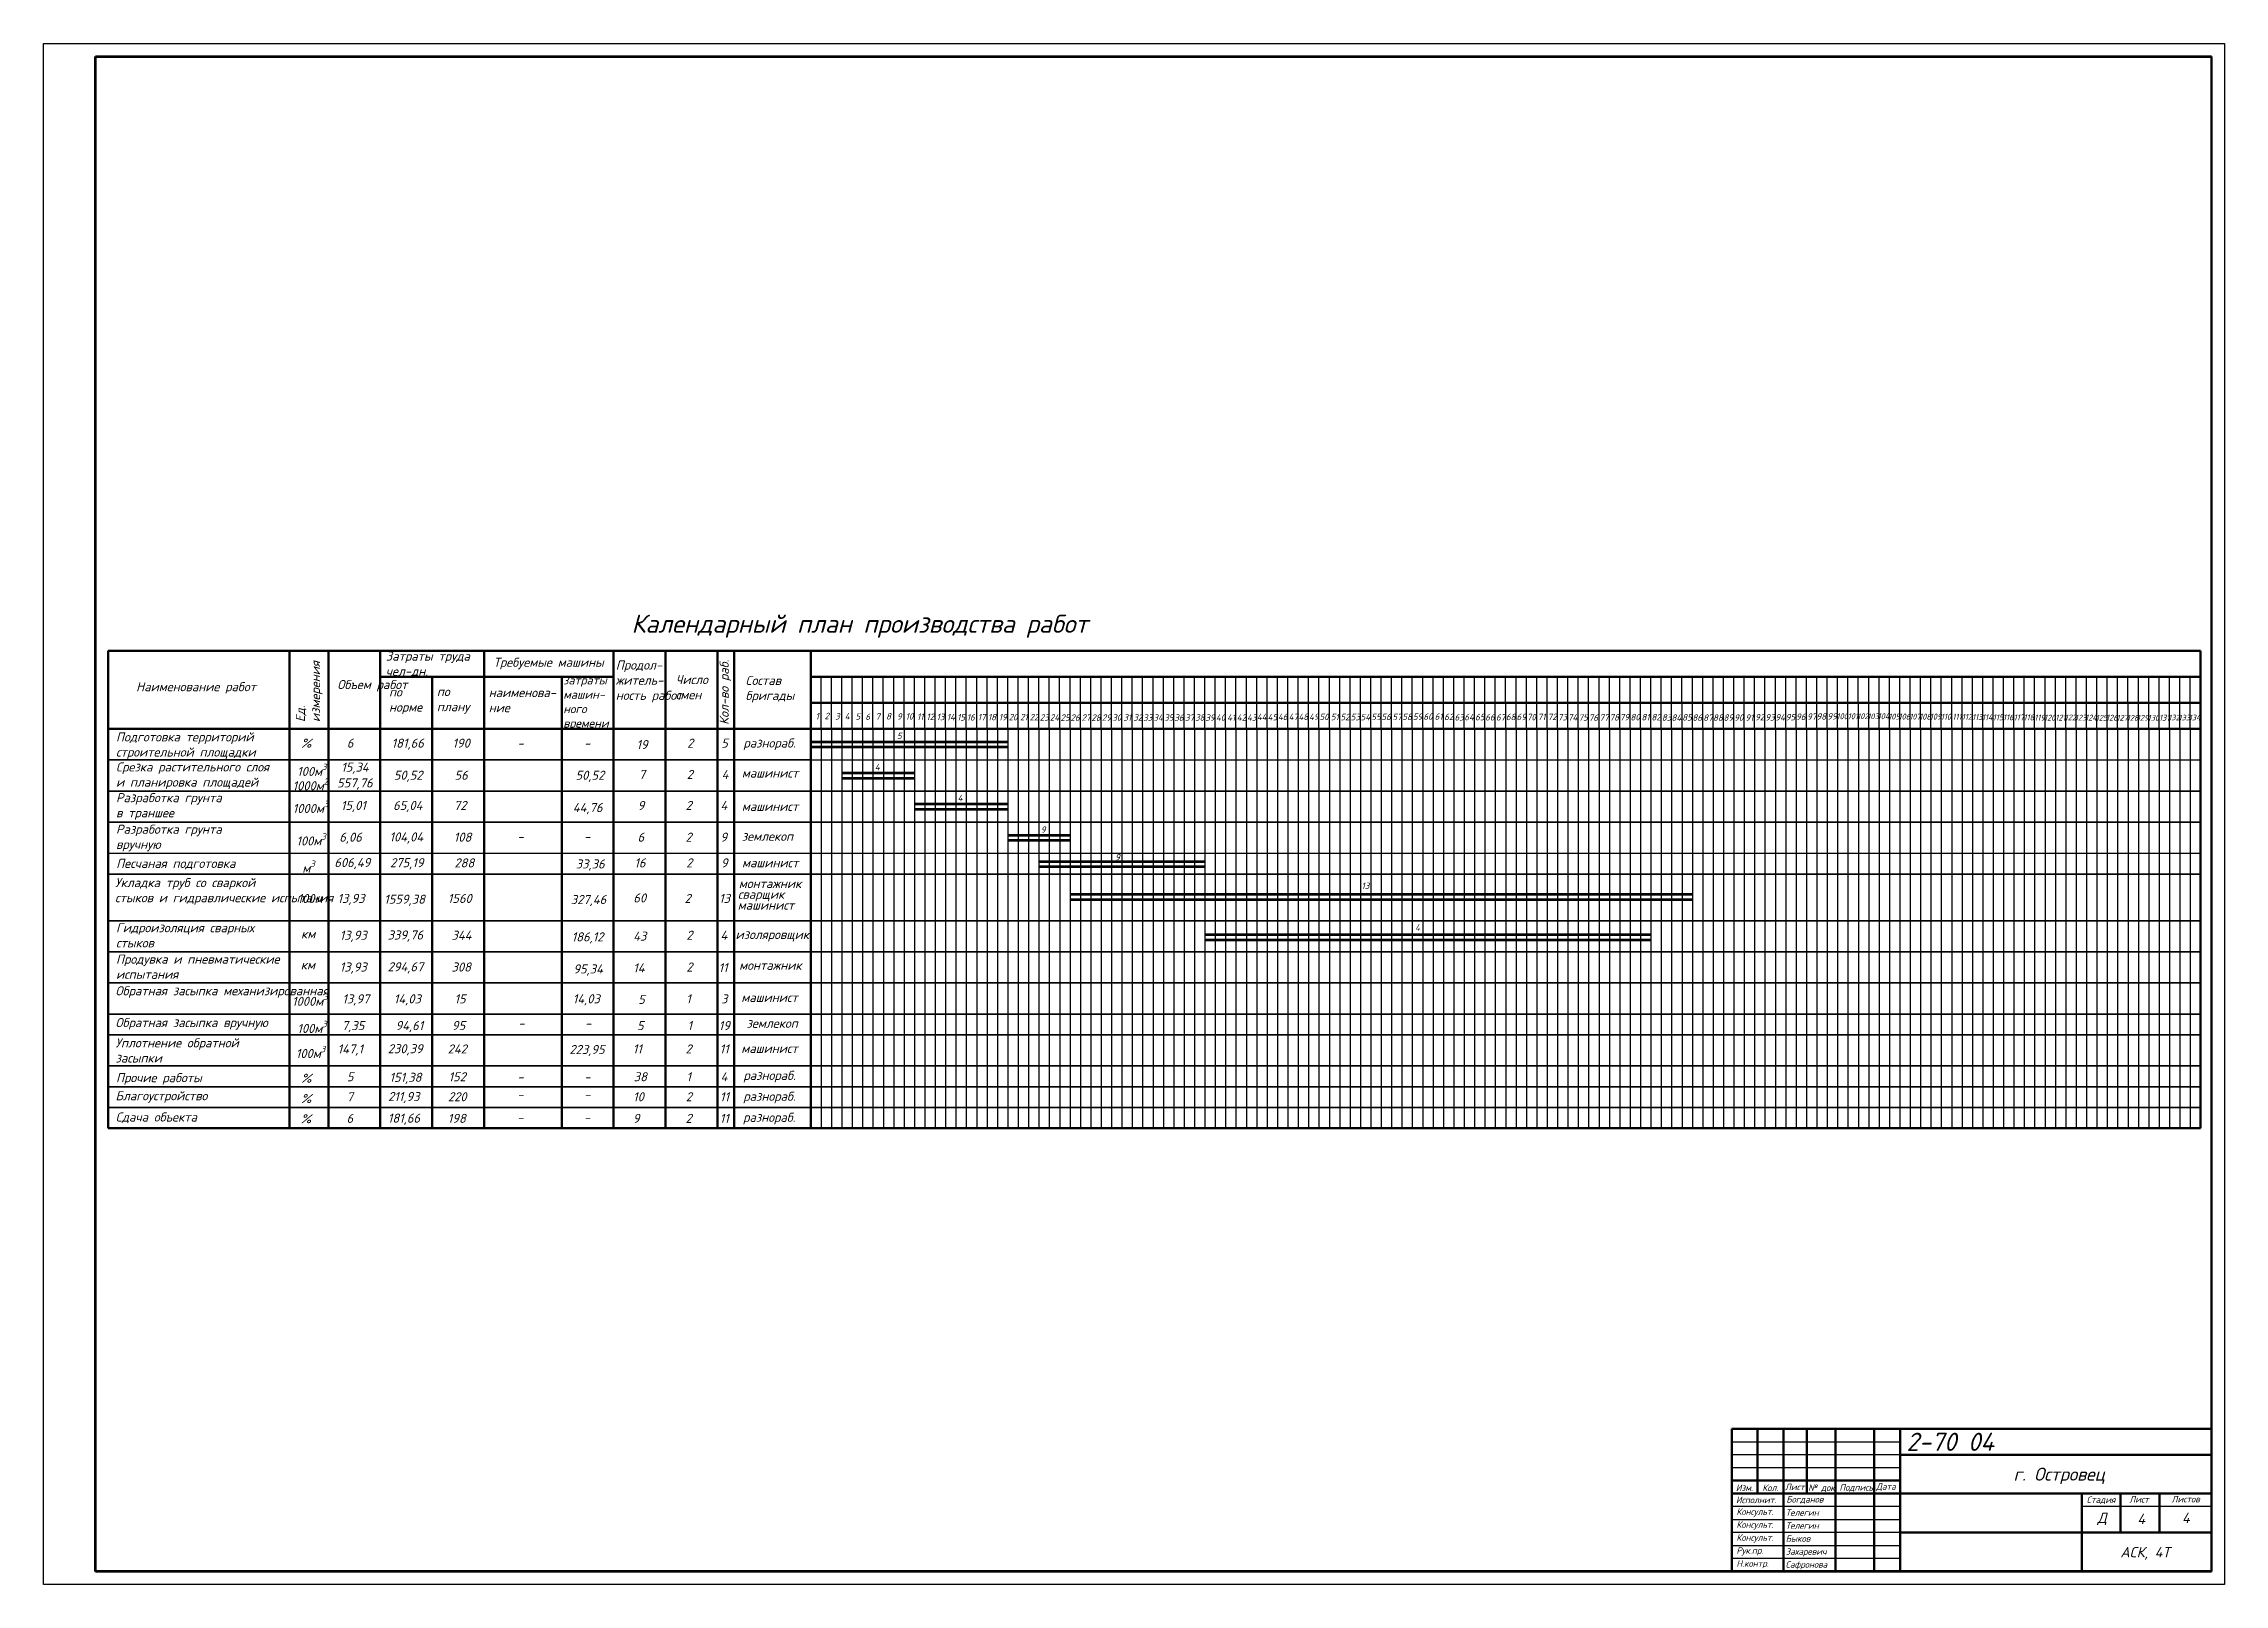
# Model space of a CAD drawing. Header units: millimetres. Extents: x -710977 to 10671, y -929782 to 89628.
# Drawn here: x 847 to 1688, y 5478 to 6072 of the extents above; entities that cross this region are included whole.
import ezdxf

# ---------------------------------------------------------------- set-up
doc = ezdxf.new("R2010")
doc.units = ezdxf.units.MM
doc.header["$LTSCALE"] = 0.4
for name, color, linetype in [('А1', 7, 'Continuous'), ('кварталыИнфо', 7, 'Continuous'), ('оси', 255, 'Continuous')]:
    doc.layers.add(name, color=color, linetype=linetype)
doc.layers.add('ГАЗОПРОВОД', color=50, linetype='Continuous', lineweight=70)
doc.layers.add('основной', color=7, linetype='Continuous', lineweight=60)
doc.styles.add('is', font='isocpeui.ttf', dxfattribs={"height": 3.5})
doc.styles.add('iso', font='isocpeui.ttf', dxfattribs={"height": 3.5})
doc.styles.add('MtXpl_ISOCPEUR', font='isocpeui.ttf', dxfattribs={"height": 2.5})
doc.styles.add('Курсив', font='isocpeui.ttf')
doc.styles.add('размерный', font='isocpeui.ttf')
doc.styles.add('текстовый', font='isocpeui.ttf', dxfattribs={"height": 5})

msp = doc.modelspace()

# ---------------------------------------------------------------- texts
at = {"lineweight": 35, "style": 'MtXpl_ISOCPEUR'}
for s, p in [('%%%', (945.928, 5801.057)), ('6', (963.477, 5801.057)), ('181,66', (980.743, 5801.057)), ('190', (1004.205, 5801.057)), ('19', (1075.163, 5800.491)), ('2', (1094.703, 5801.057)), ('5', (1107.863, 5801.057)), ('15,34', (961.306, 5791.805)), ('-', (1029.252, 5801.057)), ('-', (1055.012, 5801.057)), ('557,76', (959.693, 5785.722)), ('50,52', (981.59, 5788.698)), ('56', (1005.026, 5788.698)), ('50,52', (1051.674, 5788.689)), ('7', (1076.076, 5789)), ('2', (1094.565, 5789)), ('4', (1108.005, 5789)), ('15,01', (961.177, 5777.043)), ('65,04', (981.32, 5777.043)), ('72', (1004.756, 5777.043)), ('44,76', (1050.62, 5776.242)), ('9', (1075.637, 5777.043)), ('2', (1094.126, 5777.043)), ('4', (1107.566, 5777.043)), ('6,06', (960.571, 5764.816)), ('104,04', (979.905, 5764.902)), ('108', (1004.713, 5764.816)), ('-', (1029.252, 5765.028)), ('-', (1055.012, 5765.028)), ('6', (1075.595, 5764.816)), ('2', (1094.084, 5764.816)), ('9', (1107.524, 5764.816)), ('606,49', (958.655, 5755.023)), ('275,19', (980.138, 5754.975)), ('288', (1004.946, 5754.889)), ('33,36', (1051.755, 5754.498)), ('16', (1074.359, 5754.889)), ('2', (1094.317, 5754.889)), ('9', (1107.756, 5754.889)), ('13,93', (959.872, 5741.197)), ('1559,38', (977.871, 5740.899)), ('1560', (1002.405, 5741.197)), ('327,46', (1049.831, 5740.771)), ('60', (1073.953, 5741.386)), ('2', (1093.724, 5741.197)), ('13', (1107.032, 5741.197)), ('13,93', (960.723, 5727.009)), ('339,76', (979.196, 5727.094)), ('344', (1003.84, 5727.009)), ('186,12', (1050.177, 5726.373)), ('43', (1073.912, 5726.664)), ('2', (1094.409, 5727.009)), ('4', (1107.574, 5727.009)), ('13,93', (960.722, 5714.755)), ('294,67', (979.195, 5714.841)), ('308', (1003.838, 5714.755)), ('95,34', (1050.813, 5714.009)), ('14', (1073.911, 5714.41)), ('2', (1094.407, 5714.755)), ('11', (1106.812, 5714.499)), ('13,97', (961.734, 5702.474)), ('14,03', (981.609, 5702.474)), ('15', (1004.984, 5702.474)), ('14,03', (1050.611, 5702.487)), ('5', (1075.829, 5702.266)), ('1', (1094.355, 5702.474)), ('3', (1107.794, 5702.474)), ('7,35', (961.547, 5692.178)), ('94,61', (982.253, 5692.178)), ('95', (1003.982, 5692.178)), ('-', (1029.622, 5693.064)), ('-', (1055.381, 5693.064)), ('5', (1075.387, 5692.178)), ('1', (1094.825, 5692.178)), ('19', (1106.88, 5692.163)), ('147,1', (959.914, 5683.163)), ('230,39', (979.249, 5683.248)), ('242', (1002.35, 5683.163)), ('223,95', (1049.316, 5682.952)), ('11', (1073.755, 5683.163)), ('2', (1094.071, 5683.163)), ('11', (1107.25, 5683.163)), ('%%%', (945.932, 5671.871)), ('5', (963.48, 5672.445)), ('151,38', (979.909, 5672.229)), ('152', (1002.708, 5672.445)), ('-', (1029.255, 5672.367)), ('-', (1055.015, 5672.367)), ('38', (1074.113, 5672.445)), ('1', (1094.429, 5672.445)), ('4', (1107.607, 5672.445)), ('%%%', (945.891, 5664.024)), ('7', (963.439, 5664.729)), ('211,93', (979.366, 5664.815)), ('181,66', (979.284, 5656.484)), ('220', (1002.467, 5664.729)), ('-', (1029.215, 5665.491)), ('-', (1054.974, 5665.491)), ('10', (1073.872, 5664.729)), ('2', (1094.188, 5664.729)), ('11', (1107.367, 5664.729)), ('%%%', (945.809, 5656.251)), ('6', (963.357, 5656.398)), ('198', (1002.385, 5656.398)), ('-', (1029.133, 5656.623)), ('-', (1054.892, 5656.623)), ('9', (1073.79, 5656.398)), ('2', (1094.106, 5656.398)), ('11', (1107.285, 5656.398))]:
    msp.add_text(s, height=3.5, dxfattribs=at).set_placement(p)
at = {"color": 0, "style": 'Курсив'}
msp.add_text('2-70 04', height=7, dxfattribs=at).set_placement((1564.944, 5529.961))
at = {"style": 'is'}
for s, height, p in [('г. Островец', 5, (1606.231, 5518.49)), ('Исполнит.', 2.5, (1499.178, 5509.789)), ('Богданов', 2.5, (1518.613, 5510.029)), ('Консульт.', 2.5, (1499.377, 5505.289)), ('Консульт.', 2.5, (1499.377, 5500.289)), ('Телегин ', 2.5, (1518.348, 5504.911)), ('Телегин', 2.5, (1518.348, 5499.911)), ('Рук.пр.', 2.5, (1499.377, 5490.289)), ('Консульт.', 2.5, (1499.377, 5495.289)), ('Захаревич', 2.5, (1518.348, 5489.911)), ('Быков', 2.5, (1518.348, 5494.911)), ('Н.контр.', 2.5, (1499.377, 5485.289)), ('Сафронова', 2.5, (1518.348, 5484.911))]:
    msp.add_text(s, height=height, dxfattribs=at).set_placement(p)
at = {"attachment_point": 1, "style": 'iso'}
for s, width, gutter_width, heights, insert, char_height in [('Календарный план производства работ', 208.47212, 5, [5.937], (1073.236, 5852.349), 7), ('Затраты труда чел-дн.', 36.18275, 17.5, [0], (978.5, 5838.11), 3.5), ('Требуемые машины', 44.33993, 17.5, [0], (1020.031, 5835.731), 3.5), ('затраты машин-\\Pного времени', 26.72113, 16.625, [0], (1046.943, 5828.766), 3.325), ('Продол-\\Pжитель-\\Pность работ', 28.12751, 17.5, [0], (1067.205, 5834.66), 3.5), ('Число \\Pсмен', 28.12751, 17.5, [0], (1090.346, 5829.068), 3.5), ('Состав бригады', 28.12751, 17.5, [0], (1117.24, 5828.74), 3.5), ('Наименование работ', 49.68066, 17.5, [0], (882.226, 5826.312), 3.5), ('Объем работ', 28.12751, 17.5, [0], (959.819, 5827.157), 3.5), ('по\\Pнорме', 28.12751, 17.5, [0], (979.756, 5824.274), 3.5), ('по\\Pплану', 28.12751, 17.5, [0], (998.202, 5824.446), 3.5), ('наименова-\\Pние', 31.90312, 17.5, [0], (1018.192, 5824.058), 3.5)]:
    msp.add_mtext_dynamic_manual_height_columns(s, width=width, gutter_width=gutter_width, heights=heights, dxfattribs=dict(at, insert=insert, char_height=char_height))
at = {"char_height": 3.5, "attachment_point": 1, "rotation": 90, "style": 'iso'}
for s, insert in [('Ед. измерения', (943.82, 5810.93)), ('Кол-во раб.', (1107.261, 5809.856))]:
    msp.add_mtext_dynamic_manual_height_columns(s, width=28.12751, gutter_width=17.5, heights=[0], dxfattribs=dict(at, insert=insert))
at = {"char_height": 3.5, "attachment_point": 1}
for s, insert in [('{\\fISOCPEUR|b0|i1|c204|p34;Подготовка территорий строительной площадки}', (874.464, 5806.955)), ('{\\fISOCPEUR|b0|i1|c204|p34;разнораб.}', (1116.402, 5804.604)), ('{\\fISOCPEUR|b0|i1|c204|p34;Срезка растительного слоя\\Pи планировка площадей}', (874.464, 5795.38)), ('\\A1;{\\fISOCPEUR|b0|i1|c204|p34;100м\\H0.7x;\\S3^ ;}', (944.297, 5794.871)), ('\\A1;{\\fISOCPEUR|b0|i1|c204|p34;1000м\\H0.7x;\\S2^ ;}', (942.538, 5789.309)), ('{\\fISOCPEUR|b0|i1|c204|p34;машинист}', (1115.8, 5793.034)), ('{\\fISOCPEUR|b0|i1|c204|p34;Разработка грунта \\Pв траншее}', (874.464, 5783.539)), ('\\A1;{\\fISOCPEUR|b0|i1|c204|p34;1000м\\H0.7x;\\S3^ ;}', (942.596, 5780.579)), ('{\\fISOCPEUR|b0|i1|c204|p34;машинист}', (1115.8, 5780.157)), ('{\\fISOCPEUR|b0|i1|c204|p34;Разработка грунта \\Pвручную}', (874.464, 5771.379)), ('\\A1;{\\fISOCPEUR|b0|i1|c204|p34;100м\\H0.7x;\\S3^ ;}', (944.006, 5768.048)), ('{\\fISOCPEUR|b0|i1|c204|p34;землекоп}', (1115.8, 5768.653)), ('{\\fISOCPEUR|b0|i1|c204|p34;Песчаная подготовка}', (874.545, 5758.191)), ('\\A1;{\\fISOCPEUR|b0|i1|c204|p34;м\\H0.7x;\\S3^ ;}', (946.312, 5757.559)), ('{\\fISOCPEUR|b0|i1|c204|p34;машинист}', (1115.882, 5758.439)), ('{\\fISOCPEUR|b0|i1|c204|p34;Укладка труб со сваркой \\Pстыков\\fISOCPEUR|b0|i1|c0|p34; \\fISOCPEUR|b0|i1|c204|p34;и гидравлические испытания}', (874.114, 5750.797)), ('\\A1;{\\fISOCPEUR|b0|i1|c204|p34;100м}', (944.464, 5744.635)), ('{\\fISOCPEUR|b0|i1|c204|p34;сварщик}', (1114.294, 5746.288)), ('{\\fISOCPEUR|b0|i1|c204|p34;монтажник}', (1114.64, 5750.444)), ('{\\fISOCPEUR|b0|i1|c204|p34;машинист}', (1114.213, 5742.094)), ('{\\fISOCPEUR|b0|i1|c204|p34;Гидроизоляция сварных \\Pстыков}', (874.464, 5733.385)), ('\\A1;{\\fISOCPEUR|b0|i1|c204|p34;км}', (945.828, 5731.004)), ('{\\fISOCPEUR|b0|i1|c204|p34;изоляровщик}', (1113.379, 5730.776)), ('{\\fISOCPEUR|b0|i1|c204|p34;Продувка и пневматические испытания}', (874.464, 5721.276)), ('\\A1;{\\fISOCPEUR|b0|i1|c204|p34;км}', (945.714, 5719.085)), ('{\\fISOCPEUR|b0|i1|c204|p34;монтажник}', (1114.772, 5718.909)), ('{\\fISOCPEUR|b0|i1|c204|p34;Обратная засыпка механизированная}', (874.262, 5709.082)), ('\\A1;{\\fISOCPEUR|b0|i1|c204|p34;1000м\\H0.7x;\\S3^ ;}', (942.336, 5706.217)), ('{\\fISOCPEUR|b0|i1|c204|p34;машинист}', (1115.599, 5706.518)), ('{\\fISOCPEUR|b0|i1|c204|p34;Обратная засыпка вручную}', (874.262, 5696.833)), ('\\A1;{\\fISOCPEUR|b0|i1|c204|p34;100м\\H0.7x;\\S3^ ;}', (944.375, 5695.751)), ('{\\fISOCPEUR|b0|i1|c204|p34;землекоп}', (1117.622, 5696.548)), ('{\\fISOCPEUR|b0|i1|c204|p34;Уплотнение обратной \\Pзасыпки}', (874.262, 5689.011)), ('\\A1;{\\fISOCPEUR|b0|i1|c204|p34;100м\\H0.7x;\\S3^ ;}', (943.804, 5686.098)), ('{\\fISOCPEUR|b0|i1|c204|p34;машинист}', (1115.599, 5686.866)), ('{\\fISOCPEUR|b0|i1|c204|p34;Благоустройство}', (874.262, 5668.615)), ('{\\fISOCPEUR|b0|i1|c204|p34;Прочие работы}', (874.467, 5675.589)), ('{\\fISOCPEUR|b0|i1|c204|p34;разнораб.}', (1116.365, 5668.423)), ('{\\fISOCPEUR|b0|i1|c204|p34;разнораб.}', (1116.405, 5676.464)), ('{\\fISOCPEUR|b0|i1|c204|p34;Сдача объекта}', (874.344, 5660.416)), ('{\\fISOCPEUR|b0|i1|c204|p34;разнораб.}', (1116.283, 5660.312))]:
    msp.add_mtext_dynamic_manual_height_columns(s, width=80.98606, gutter_width=12.5, heights=[0], dxfattribs=dict(at, insert=insert))
at = {"layer": 'А1', "lineweight": 35, "attachment_point": 1, "style": 'размерный'}
for s, insert, char_height, width in [('{\\fISOCPEUR|b0|i1|c204|p34;Изм.}', (1499.131, 5516.973), 2.5, 5.41368), ('{\\fISOCPEUR|b0|i1|c204|p34;Кол.}', (1509.363, 5517.005), 2.5, 2.18127), ('{\\fISOCPEUR|b0|i1|c204|p34;Лист}', (1518.086, 5517.308), 2.5, 2.81003), ('{\\fISOCPEUR|b0|i1|c204|p34;№ док.}', (1527.022, 5517.01), 2.5, 12.60807), ('{\\fISOCPEUR|b0|i1|c204|p34;Подпись}', (1539.089, 5517.116), 2.5, 4.86489), ('{\\fISOCPEUR|b0|i1|c204|p34;Дата}', (1553.239, 5517.459), 2.5, 6.3271), ('{\\fISOCPEUR|b0|i1|c204|p34;Стадия}', (1634.452, 5512.364), 2.5, 4.86489), ('{\\fISOCPEUR|b0|i1|c204|p34;Лист}', (1650.886, 5512.516), 2.5, 4.86489), ('{\\fISOCPEUR|b0|i1|c204|p34;Листов}', (1667.172, 5512.606), 2.5, 4.86489), ('{\\fISOCPEUR|b0|i1|c204|p34;Д}', (1638.591, 5506.141), 4, 6.74169), ('4', (1653.953, 5505.708), 4, 6.74169), ('{\\fISOCPEUR|b0|i1|c204|p34;4}', (1671.193, 5506.141), 4, 6.74169), ('{\\fISOCPEUR|b0|i1|c204|p34;АСК, 4Т}', (1647.404, 5492.905), 4, 32.88999)]:
    msp.add_mtext(s, dxfattribs=dict(at, insert=insert, char_height=char_height, width=width))
at = {"layer": 'кварталыИнфо', "ltscale": 0.12, "attachment_point": 3, "style": 'текстовый'}
for s, insert, char_height, width in [('{\\fISOCPEUR|b0|i1|c204|p34;1', (1145.515, 5814.473), 2.5, 5), ('2', (1149.425, 5814.533), 2.5, 5), ('{\\fISOCPEUR|b0|i1|c204|p34;3', (1153.517, 5814.414), 2.5, 5), ('4', (1157.367, 5814.414), 2.5, 5), ('{\\fISOCPEUR|b0|i1|c204|p34;5', (1161.459, 5814.353), 2.5, 5), ('6', (1165.249, 5814.234), 2.5, 5), ('{\\fISOCPEUR|b0|i1|c204|p34;7', (1169.1, 5814.294), 2.5, 5), ('8', (1173.31, 5814.414), 2.5, 5), ('{\\fISOCPEUR|b0|i1|c204|p34;9', (1177.444, 5814.338), 2.5, 5), ('10', (1181.942, 5814.386), 2.5, 5), ('{\\fISOCPEUR|b0|i1|c204|p34;11', (1185.836, 5814.256), 2.5, 5), ('12', (1189.937, 5814.231), 2.5, 5), ('{\\fISOCPEUR|b0|i1|c204|p34;13', (1193.921, 5814.16), 2.5, 5), ('14', (1197.961, 5814.089), 2.5, 5), ('{\\fISOCPEUR|b0|i1|c204|p34;15', (1201.873, 5814.019), 2.5, 5), ('16', (1205.618, 5814.019), 2.5, 5), ('{\\fISOCPEUR|b0|i1|c204|p34;17', (1209.798, 5814.089), 2.5, 5), ('18', (1213.852, 5814.089), 2.5, 5), ('{\\fISOCPEUR|b0|i1|c204|p34;19', (1217.972, 5814.097), 2.5, 5), ('20', (1222.133, 5814.097), 2.5, 5), ('{\\fISOCPEUR|b0|i1|c204|p34;21', (1226.045, 5814.11), 2.5, 5), ('22', (1230.169, 5814.068), 2.5, 5), ('{\\fISOCPEUR|b0|i1|c204|p34;23', (1234.192, 5813.988), 2.5, 5), ('24', (1238.182, 5813.976), 2.5, 5), ('{\\fISOCPEUR|b0|i1|c204|p34;25', (1242.233, 5813.902), 2.5, 5), ('26', (1246.077, 5813.909), 2.5, 5), ('{\\fISOCPEUR|b0|i1|c204|p34;27', (1250.258, 5813.915), 2.5, 5), ('28', (1254.175, 5813.879), 2.5, 5), ('{\\fISOCPEUR|b0|i1|c204|p34;29', (1258.205, 5813.917), 2.5, 5), ('30', (1262.117, 5813.917), 2.5, 5), ('{\\fISOCPEUR|b0|i1|c204|p34;31', (1265.951, 5813.956), 2.5, 5), ('32', (1270.249, 5813.991), 2.5, 5), ('{\\fISOCPEUR|b0|i1|c204|p34;33', (1274.075, 5813.897), 2.5, 5), ('34', (1278.153, 5813.923), 2.5, 5), ('{\\fISOCPEUR|b0|i1|c204|p34;35', (1282.233, 5813.923), 2.5, 5), ('36', (1286.139, 5813.897), 2.5, 5), ('{\\fISOCPEUR|b0|i1|c204|p34;37', (1290.218, 5813.897), 2.5, 5), ('38', (1294.23, 5813.946), 2.5, 5), ('{\\fISOCPEUR|b0|i1|c204|p34;39', (1298.136, 5813.873), 2.5, 5), ('40', (1302.22, 5813.946), 2.5, 5), ('{\\fISOCPEUR|b0|i1|c204|p34;41', (1306.082, 5813.985), 2.5, 5), ('42', (1310.252, 5813.979), 2.5, 5), ('{\\fISOCPEUR|b0|i1|c204|p34;43', (1314.253, 5813.979), 2.5, 5), ('44', (1318.179, 5814.165), 2.5, 5), ('{\\fISOCPEUR|b0|i1|c204|p34;45', (1322.262, 5814.072), 2.5, 5), ('46', (1326.22, 5814.227), 2.5, 5), ('{\\fISOCPEUR|b0|i1|c204|p34;47', (1330.313, 5814.217), 2.5, 5), ('48', (1334.239, 5814.236), 2.5, 5), ('{\\fISOCPEUR|b0|i1|c204|p34;49', (1338.291, 5814.244), 2.5, 5), ('50', (1342.094, 5814.199), 2.5, 5), ('{\\fISOCPEUR|b0|i1|c204|p34;51', (1346.007, 5814.166), 2.5, 5), ('52', (1350.198, 5814.135), 2.5, 5), ('{\\fISOCPEUR|b0|i1|c204|p34;53', (1354.192, 5814.135), 2.5, 5), ('54', (1358.109, 5814.103), 2.5, 5), ('{\\fISOCPEUR|b0|i1|c204|p34;55', (1362.16, 5814.183), 2.5, 5), ('56', (1366.086, 5814.211), 2.5, 5), ('{\\fISOCPEUR|b0|i1|c204|p34;57', (1370.264, 5814.17), 2.5, 5), ('58', (1374.197, 5814.211), 2.5, 5), ('{\\fISOCPEUR|b0|i1|c204|p34;59', (1378.251, 5814.252), 2.5, 5), ('60', (1382.184, 5814.293), 2.5, 5), ('{\\fISOCPEUR|b0|i1|c204|p34;61', (1386.046, 5814.318), 2.5, 5), ('62', (1390.181, 5814.199), 2.5, 5), ('{\\fISOCPEUR|b0|i1|c204|p34;63', (1394.223, 5814.032), 2.5, 5), ('64', (1398.142, 5814.116), 2.5, 5), ('{\\fISOCPEUR|b0|i1|c204|p34;65', (1402.227, 5814.116), 2.5, 5), ('66', (1406.103, 5814.032), 2.5, 5), ('{\\fISOCPEUR|b0|i1|c204|p34;67', (1410.199, 5814.032), 2.5, 5), ('68', (1414.159, 5814.157), 2.5, 5), ('{\\fISOCPEUR|b0|i1|c204|p34;69', (1418.206, 5814.157), 2.5, 5), ('70', (1422.001, 5814.115), 2.5, 5), ('{\\fISOCPEUR|b0|i1|c204|p34;71', (1425.711, 5814.198), 2.5, 5), ('72', (1430.003, 5814.198), 2.5, 5), ('{\\fISOCPEUR|b0|i1|c204|p34;73', (1434.006, 5814.073), 2.5, 5), ('74', (1438.022, 5814.011), 2.5, 5), ('{\\fISOCPEUR|b0|i1|c204|p34;75', (1442.024, 5813.973), 2.5, 5), ('76', (1445.956, 5813.889), 2.5, 5), ('{\\fISOCPEUR|b0|i1|c204|p34;77', (1450.053, 5813.889), 2.5, 5), ('78', (1454.067, 5814.015), 2.5, 5), ('{\\fISOCPEUR|b0|i1|c204|p34;79', (1457.955, 5814.057), 2.5, 5), ('80', (1462.106, 5814.056), 2.5, 5), ('{\\fISOCPEUR|b0|i1|c204|p34;81', (1465.869, 5814.097), 2.5, 5), ('82', (1470.184, 5814.065), 2.5, 5), ('{\\fISOCPEUR|b0|i1|c204|p34;83', (1474.218, 5813.972), 2.5, 5), ('84', (1478.082, 5813.888), 2.5, 5), ('{\\fISOCPEUR|b0|i1|c204|p34;85', (1482.152, 5814.014), 2.5, 5), ('86', (1486.1, 5813.93), 2.5, 5), ('{\\fISOCPEUR|b0|i1|c204|p34;87', (1490.226, 5813.888), 2.5, 5), ('88', (1494.089, 5813.888), 2.5, 5), ('{\\fISOCPEUR|b0|i1|c204|p34;89', (1498.121, 5813.929), 2.5, 5), ('90', (1502.025, 5813.888), 2.5, 5), ('{\\fISOCPEUR|b0|i1|c204|p34;91', (1505.896, 5813.888), 2.5, 5), ('92', (1510.095, 5814.097), 2.5, 5), ('{\\fISOCPEUR|b0|i1|c204|p34;93', (1514.084, 5814.013), 2.5, 5), ('94', (1518.079, 5814.013), 2.5, 5), ('{\\fISOCPEUR|b0|i1|c204|p34;95', (1522.016, 5814.09), 2.5, 5), ('96', (1525.99, 5814.225), 2.5, 5), ('{\\fISOCPEUR|b0|i1|c204|p34;97', (1530.166, 5814.292), 2.5, 5), ('98', (1533.963, 5814.34), 2.5, 5), ('{\\fISOCPEUR|b0|i1|c204|p34;99', (1538.064, 5814.385), 2.5, 5), ('100', (1542.326, 5814.324), 2.3, 4.6), ('{\\fISOCPEUR|b0|i1|c204|p34;101', (1546.224, 5814.311), 2.3, 4.6), ('102', (1550.288, 5814.282), 2.185, 4.37), ('{\\fISOCPEUR|b0|i1|c204|p34;103', (1554.262, 5814.242), 2.185, 4.37), ('104', (1558.367, 5814.333), 2.3, 4.6), ('{\\fISOCPEUR|b0|i1|c204|p34;105', (1562.347, 5814.192), 2.254, 4.508), ('106', (1566.353, 5814.2), 2.3, 4.6), ('{\\fISOCPEUR|b0|i1|c204|p34;107', (1570.389, 5814.15), 2.231, 4.462), ('108', (1574.402, 5814.162), 2.3, 4.6), ('{\\fISOCPEUR|b0|i1|c204|p34;109', (1578.432, 5814.189), 2.3, 4.6), ('110', (1582.135, 5814.143), 2.3, 4.6), ('{\\fISOCPEUR|b0|i1|c204|p34;111', (1586.181, 5814.131), 2.3, 4.6), ('112', (1590.226, 5814.1), 2.3, 4.6), ('{\\fISOCPEUR|b0|i1|c204|p34;113', (1594.234, 5814.029), 2.3, 4.6), ('114', (1598.138, 5813.947), 2.3, 4.6), ('{\\fISOCPEUR|b0|i1|c204|p34;115', (1602.277, 5813.924), 2.3, 4.6), ('116', (1606.188, 5813.912), 2.3, 4.6), ('{\\fISOCPEUR|b0|i1|c204|p34;117', (1610.27, 5813.868), 2.3, 4.6), ('118', (1614.194, 5813.886), 2.3, 4.6), ('{\\fISOCPEUR|b0|i1|c204|p34;119', (1618.286, 5813.761), 2.3, 4.6), ('120', (1622.346, 5813.774), 2.3, 4.6), ('{\\fISOCPEUR|b0|i1|c204|p34;121', (1626.266, 5813.776), 2.3, 4.6), ('122', (1630.354, 5813.831), 2.208, 4.416), ('{\\fISOCPEUR|b0|i1|c204|p34;123', (1634.326, 5813.761), 2.208, 4.416), ('124', (1638.357, 5813.811), 2.3, 4.6), ('{\\fISOCPEUR|b0|i1|c204|p34;125', (1642.315, 5813.706), 2.231, 4.462), ('126', (1646.352, 5813.762), 2.3, 4.6), ('{\\fISOCPEUR|b0|i1|c204|p34;127', (1650.361, 5813.706), 2.208, 4.416), ('128', (1654.344, 5813.667), 2.231, 4.462), ('{\\fISOCPEUR|b0|i1|c204|p34;129', (1658.308, 5813.666), 2.208, 4.416), ('130', (1662.357, 5813.714), 2.3, 4.6), ('13{\\fISOCPEUR|b0|i1|c204|p34;1}', (1666.356, 5813.776), 2.3, 4.6), ('13{\\fISOCPEUR|b0|i1|c204|p34;2}', (1670.334, 5813.756), 2.11161, 4.22322), ('13{\\fISOCPEUR|b0|i1|c204|p34;3}', (1674.348, 5813.725), 2.10736, 4.21472), ('13{\\fISOCPEUR|b0|i1|c204|p34;4}', (1678.334, 5813.763), 2.14372, 4.28743), ('{\\fISOCPEUR|b0|i1|c204|p34;5', (1177.427, 5806.87), 2.5, 5), ('4', (1168.983, 5794.843), 2.5, 5), ('4', (1200.897, 5782.896), 2.5, 5), ('{\\fISOCPEUR|b0|i1|c204|p34;9', (1232.94, 5770.695), 2.5, 5), ('{\\fISOCPEUR|b0|i1|c204|p34;9', (1261.606, 5760.115), 2.5, 5), ('{\\fISOCPEUR|b0|i1|c204|p34;13', (1357.794, 5749.062), 2.5, 5), ('4', (1377.333, 5732.966), 2.5, 5)]:
    msp.add_mtext(s, dxfattribs=dict(at, insert=insert, char_height=char_height, width=width))

# ---------------------------------------------------------------- blocks, each defined once
blk = doc.blocks.new('*U82')
at = {"layer": 'кварталыИнфо', "ltscale": 0.12}
for p, q in [((4, 10), (0, 10)), ((4, 0), (4, 10))]:
    blk.add_line(p, q, dxfattribs=at)
blk = doc.blocks.new('*U83')
at = {"layer": 'кварталыИнфо', "color": 0, "linetype": 'ByBlock', "lineweight": -2, "transparency": 16777216}
for p in [(1142.38, 5808.35), (1146.38, 5808.35), (1150.38, 5808.35), (1154.38, 5808.35), (1158.38, 5808.35), (1162.38, 5808.35), (1166.38, 5808.35), (1170.38, 5808.35), (1174.38, 5808.35), (1178.38, 5808.35), (1182.38, 5808.35), (1186.38, 5808.35), (1190.38, 5808.35), (1194.38, 5808.35), (1198.38, 5808.35), (1202.38, 5808.35), (1206.38, 5808.35), (1210.38, 5808.35), (1214.38, 5808.35), (1218.38, 5808.35), (1222.38, 5808.35), (1226.38, 5808.35), (1230.38, 5808.35), (1234.38, 5808.35), (1238.38, 5808.35), (1242.38, 5808.35), (1246.38, 5808.35), (1250.38, 5808.35), (1254.38, 5808.35), (1258.38, 5808.35), (1262.38, 5808.35), (1266.38, 5808.35), (1270.38, 5808.35), (1274.38, 5808.35), (1278.38, 5808.35), (1282.38, 5808.35), (1286.38, 5808.35), (1290.38, 5808.35), (1294.38, 5808.35), (1298.38, 5808.35), (1302.38, 5808.35), (1306.38, 5808.35), (1310.38, 5808.35), (1314.38, 5808.35), (1318.38, 5808.35), (1322.38, 5808.35), (1326.38, 5808.35), (1330.38, 5808.35), (1334.38, 5808.35), (1338.38, 5808.35), (1342.38, 5808.35), (1346.38, 5808.35), (1350.38, 5808.35), (1354.38, 5808.35), (1358.38, 5808.35), (1362.38, 5808.35), (1366.38, 5808.35), (1370.38, 5808.35), (1374.38, 5808.35), (1378.38, 5808.35), (1382.38, 5808.35), (1386.38, 5808.35), (1390.38, 5808.35), (1394.38, 5808.35), (1398.38, 5808.35), (1402.38, 5808.35), (1406.38, 5808.35), (1410.38, 5808.35), (1414.38, 5808.35), (1418.38, 5808.35), (1422.38, 5808.35), (1426.38, 5808.35), (1430.38, 5808.35), (1434.38, 5808.35), (1438.38, 5808.35), (1442.38, 5808.35), (1446.38, 5808.35), (1450.38, 5808.35), (1454.38, 5808.35), (1458.38, 5808.35), (1462.38, 5808.35), (1466.38, 5808.35), (1470.38, 5808.35), (1474.38, 5808.35), (1478.38, 5808.35), (1482.38, 5808.35), (1486.38, 5808.35), (1490.38, 5808.35), (1494.38, 5808.35), (1498.38, 5808.35), (1502.38, 5808.35), (1506.38, 5808.35), (1510.38, 5808.35), (1514.38, 5808.35), (1518.38, 5808.35), (1522.38, 5808.35), (1526.38, 5808.35), (1530.38, 5808.35), (1534.38, 5808.35), (1538.38, 5808.35), (1542.38, 5808.35), (1546.38, 5808.35), (1550.38, 5808.35), (1554.38, 5808.35), (1558.38, 5808.35), (1562.38, 5808.35), (1566.38, 5808.35), (1570.38, 5808.35), (1574.38, 5808.35), (1578.38, 5808.35), (1582.38, 5808.35), (1586.38, 5808.35), (1590.38, 5808.35), (1594.38, 5808.35), (1598.38, 5808.35), (1602.38, 5808.35), (1606.38, 5808.35), (1610.38, 5808.35), (1614.38, 5808.35), (1618.38, 5808.35), (1622.38, 5808.35), (1626.38, 5808.35), (1630.38, 5808.35), (1634.38, 5808.35), (1638.38, 5808.35), (1642.38, 5808.35), (1646.38, 5808.35), (1650.38, 5808.35), (1654.38, 5808.35), (1658.38, 5808.35)]:
    blk.add_blockref('*U82', p, dxfattribs=at)
blk = doc.blocks.new('*U84')
at = {"layer": 'кварталыИнфо', "ltscale": 0.12}
for p, q in [((4, 10), (0, 10)), ((4, 0), (4, 10))]:
    blk.add_line(p, q, dxfattribs=at)
blk = doc.blocks.new('*U85')
at = {"layer": 'кварталыИнфо', "color": 0, "linetype": 'ByBlock', "lineweight": -2, "transparency": 16777216}
for p in [(1150.61, 5818.35), (1154.61, 5818.35), (1158.61, 5818.35), (1162.61, 5818.35), (1166.61, 5818.35), (1170.61, 5818.35), (1174.61, 5818.35), (1178.61, 5818.35), (1182.61, 5818.35), (1186.61, 5818.35), (1190.61, 5818.35), (1194.61, 5818.35), (1198.61, 5818.35), (1202.61, 5818.35), (1206.61, 5818.35), (1210.61, 5818.35), (1214.61, 5818.35), (1218.61, 5818.35), (1222.61, 5818.35), (1226.61, 5818.35), (1230.61, 5818.35), (1234.61, 5818.35), (1238.61, 5818.35), (1242.61, 5818.35), (1246.61, 5818.35), (1250.61, 5818.35), (1254.61, 5818.35), (1258.61, 5818.35), (1262.61, 5818.35), (1266.61, 5818.35), (1270.61, 5818.35), (1274.61, 5818.35), (1278.61, 5818.35), (1282.61, 5818.35), (1286.61, 5818.35), (1290.61, 5818.35), (1294.61, 5818.35), (1298.61, 5818.35), (1302.61, 5818.35), (1306.61, 5818.35), (1310.61, 5818.35), (1314.61, 5818.35), (1318.61, 5818.35), (1322.61, 5818.35), (1326.61, 5818.35), (1330.61, 5818.35), (1334.61, 5818.35), (1338.61, 5818.35), (1342.61, 5818.35), (1346.61, 5818.35), (1350.61, 5818.35), (1354.61, 5818.35), (1358.61, 5818.35), (1362.61, 5818.35), (1366.61, 5818.35), (1370.61, 5818.35), (1374.61, 5818.35), (1378.61, 5818.35), (1382.61, 5818.35), (1386.61, 5818.35), (1390.61, 5818.35), (1394.61, 5818.35), (1398.61, 5818.35), (1402.61, 5818.35), (1406.61, 5818.35), (1410.61, 5818.35), (1414.61, 5818.35), (1418.61, 5818.35), (1422.61, 5818.35), (1426.61, 5818.35), (1430.61, 5818.35), (1434.61, 5818.35), (1438.61, 5818.35), (1442.61, 5818.35), (1446.61, 5818.35), (1450.61, 5818.35), (1454.61, 5818.35), (1458.61, 5818.35), (1462.61, 5818.35), (1466.61, 5818.35), (1470.61, 5818.35), (1474.61, 5818.35), (1478.61, 5818.35), (1482.61, 5818.35), (1486.61, 5818.35), (1490.61, 5818.35), (1494.61, 5818.35), (1498.61, 5818.35), (1502.61, 5818.35), (1506.61, 5818.35), (1510.61, 5818.35), (1514.61, 5818.35), (1518.61, 5818.35), (1522.61, 5818.35), (1526.61, 5818.35), (1530.61, 5818.35), (1534.61, 5818.35), (1538.61, 5818.35), (1542.61, 5818.35), (1546.61, 5818.35), (1550.61, 5818.35), (1554.61, 5818.35), (1558.61, 5818.35), (1562.61, 5818.35), (1566.61, 5818.35), (1570.61, 5818.35), (1574.61, 5818.35), (1578.61, 5818.35), (1582.61, 5818.35), (1586.61, 5818.35), (1590.61, 5818.35), (1594.61, 5818.35), (1598.61, 5818.35), (1602.61, 5818.35), (1606.61, 5818.35), (1610.61, 5818.35), (1614.61, 5818.35), (1618.61, 5818.35), (1622.61, 5818.35), (1626.61, 5818.35), (1630.61, 5818.35), (1634.61, 5818.35), (1638.61, 5818.35), (1642.61, 5818.35), (1646.61, 5818.35), (1650.61, 5818.35), (1654.61, 5818.35), (1658.61, 5818.35), (1662.61, 5818.35), (1666.61, 5818.35)]:
    blk.add_blockref('*U84', p, dxfattribs=at)
blk = doc.blocks.new('*U86')
at = {"layer": 'кварталыИнфо', "ltscale": 0.12}
blk.add_line((4, 0), (4, -154), dxfattribs=at)
blk = doc.blocks.new('*U87')
at = {"layer": 'кварталыИнфо', "color": 0, "linetype": 'ByBlock', "lineweight": -2, "transparency": 16777216}
for p in [(1142.38, 5808.35), (1146.38, 5808.35), (1150.38, 5808.35), (1154.38, 5808.35), (1158.38, 5808.35), (1162.38, 5808.35), (1166.38, 5808.35), (1170.38, 5808.35), (1174.38, 5808.35), (1178.38, 5808.35), (1182.38, 5808.35), (1186.38, 5808.35), (1190.38, 5808.35), (1194.38, 5808.35), (1198.38, 5808.35), (1202.38, 5808.35), (1206.38, 5808.35), (1210.38, 5808.35), (1214.38, 5808.35), (1218.38, 5808.35), (1222.38, 5808.35), (1226.38, 5808.35), (1230.38, 5808.35), (1234.38, 5808.35), (1238.38, 5808.35), (1242.38, 5808.35), (1246.38, 5808.35), (1250.38, 5808.35), (1254.38, 5808.35), (1258.38, 5808.35), (1262.38, 5808.35), (1266.38, 5808.35), (1270.38, 5808.35), (1274.38, 5808.35), (1278.38, 5808.35), (1282.38, 5808.35), (1286.38, 5808.35), (1290.38, 5808.35), (1294.38, 5808.35), (1298.38, 5808.35), (1302.38, 5808.35), (1306.38, 5808.35), (1310.38, 5808.35), (1314.38, 5808.35), (1318.38, 5808.35), (1322.38, 5808.35), (1326.38, 5808.35), (1330.38, 5808.35), (1334.38, 5808.35), (1338.38, 5808.35), (1342.38, 5808.35), (1346.38, 5808.35), (1350.38, 5808.35), (1354.38, 5808.35), (1358.38, 5808.35), (1362.38, 5808.35), (1366.38, 5808.35), (1370.38, 5808.35), (1374.38, 5808.35), (1378.38, 5808.35), (1382.38, 5808.35), (1386.38, 5808.35), (1390.38, 5808.35), (1394.38, 5808.35), (1398.38, 5808.35), (1402.38, 5808.35), (1406.38, 5808.35), (1410.38, 5808.35), (1414.38, 5808.35), (1418.38, 5808.35), (1422.38, 5808.35), (1426.38, 5808.35), (1430.38, 5808.35), (1434.38, 5808.35), (1438.38, 5808.35), (1442.38, 5808.35), (1446.38, 5808.35), (1450.38, 5808.35), (1454.38, 5808.35), (1458.38, 5808.35), (1462.38, 5808.35), (1466.38, 5808.35), (1470.38, 5808.35), (1474.38, 5808.35), (1478.38, 5808.35), (1482.38, 5808.35), (1486.38, 5808.35), (1490.38, 5808.35), (1494.38, 5808.35), (1498.38, 5808.35), (1502.38, 5808.35), (1506.38, 5808.35), (1510.38, 5808.35), (1514.38, 5808.35), (1518.38, 5808.35), (1522.38, 5808.35), (1526.38, 5808.35), (1530.38, 5808.35), (1534.38, 5808.35), (1538.38, 5808.35), (1542.38, 5808.35), (1546.38, 5808.35), (1550.38, 5808.35), (1554.38, 5808.35), (1558.38, 5808.35), (1562.38, 5808.35), (1566.38, 5808.35), (1570.38, 5808.35), (1574.38, 5808.35), (1578.38, 5808.35), (1582.38, 5808.35), (1586.38, 5808.35), (1590.38, 5808.35), (1594.38, 5808.35), (1598.38, 5808.35), (1602.38, 5808.35), (1606.38, 5808.35), (1610.38, 5808.35), (1614.38, 5808.35), (1618.38, 5808.35), (1622.38, 5808.35), (1626.38, 5808.35), (1630.38, 5808.35), (1634.38, 5808.35), (1638.38, 5808.35), (1642.38, 5808.35), (1646.38, 5808.35), (1650.38, 5808.35), (1654.38, 5808.35)]:
    blk.add_blockref('*U86', p, dxfattribs=at)
blk = doc.blocks.new('*U89')
at = {"layer": 'кварталыИнфо', "ltscale": 0.12}
for p, q in [((0, 0), (-4, 0)), ((-4, 0), (-4, -10)), ((-4, -10), (0, -10))]:
    blk.add_line(p, q, dxfattribs=at)
blk = doc.blocks.new('*U90')
at = {"layer": 'кварталыИнфо', "color": 0, "linetype": 'ByBlock', "lineweight": -2, "transparency": 16777216, "rotation": 180}
for p in [(1658.61, 5808.35), (1662.61, 5808.35), (1666.61, 5808.35), (1670.61, 5808.35)]:
    blk.add_blockref('*U89', p, dxfattribs=at)
blk = doc.blocks.new('*U91')
at = {"layer": 'кварталыИнфо', "ltscale": 0.12}
for p, q in [((0, 0), (-4, 0)), ((-4, 0), (-4, -10)), ((-4, -10), (0, -10))]:
    blk.add_line(p, q, dxfattribs=at)
blk = doc.blocks.new('*U92')
at = {"layer": 'кварталыИнфо', "color": 0, "linetype": 'ByBlock', "lineweight": -2, "transparency": 16777216, "rotation": 180}
for p in [(1658.61, 5808.35), (1662.61, 5808.35), (1666.61, 5808.35), (1670.61, 5808.35)]:
    blk.add_blockref('*U91', p, dxfattribs=at)

# ---------------------------------------------------------------- linework, layer by layer
at = {"lineweight": 50}
for p, q in [((871.377, 5838.349), (1678.377, 5838.349)), ((871.377, 5654.349), (871.377, 5838.349)), ((941.377, 5654.349), (941.377, 5838.349)), ((956.377, 5654.349), (956.377, 5838.349)), ((976.377, 5654.349), (976.377, 5838.349)), ((1016.377, 5654.349), (1016.377, 5838.349)), ((1066.377, 5654.349), (1066.377, 5838.349)), ((1678.377, 5654.349), (1678.377, 5838.349)), ((1016.377, 5828.349), (976.377, 5828.349)), ((996.377, 5828.349), (996.377, 5654.349)), ((1016.377, 5828.349), (1016.377, 5654.349)), ((1066.377, 5828.349), (1016.377, 5828.349)), ((1016.377, 5828.349), (1046.377, 5828.349)), ((1046.377, 5828.349), (1046.377, 5654.349)), ((1066.377, 5828.349), (1066.377, 5654.349)), ((1142.377, 5828.349), (1678.377, 5828.349)), ((941.377, 5826.349), (941.377, 5654.349)), ((956.377, 5826.349), (956.377, 5654.349)), ((976.377, 5826.349), (976.377, 5654.349)), ((976.377, 5654.349), (976.377, 5826.349)), ((1086.377, 5826.349), (1086.377, 5654.349)), ((1086.377, 5654.349), (1086.377, 5826.349)), ((1016.377, 5654.349), (1016.377, 5816.349)), ((1142.377, 5818.349), (1678.377, 5818.349)), ((1142.377, 5808.349), (871.377, 5808.349)), ((871.377, 5808.349), (1678.377, 5808.349)), ((1678.377, 5654.349), (871.377, 5654.349))]:
    msp.add_line(p, q, dxfattribs=at)
at = {"lineweight": 35}
for p, q in [((976.377, 5828.349), (976.377, 5838.349)), ((1016.377, 5838.349), (1016.377, 5828.349)), ((1016.377, 5828.349), (1016.377, 5838.349)), ((1066.377, 5838.349), (1066.377, 5828.349)), ((976.377, 5828.349), (996.377, 5828.349))]:
    msp.add_line(p, q, dxfattribs=at)
at = {"lineweight": 70}
for p, q in [((1142.377, 5803.349), (1218.377, 5803.349)), ((1142.377, 5801.349), (1218.377, 5801.349)), ((1154.377, 5791.349), (1182.377, 5791.349)), ((1154.377, 5789.349), (1182.377, 5789.349)), ((1182.377, 5779.349), (1218.377, 5779.349)), ((1182.377, 5777.349), (1218.377, 5777.349)), ((1218.377, 5767.349), (1242.377, 5767.349)), ((1218.377, 5765.349), (1242.377, 5765.349)), ((1230.377, 5757.228), (1294.377, 5757.228)), ((1230.377, 5755.228), (1294.377, 5755.228)), ((1242.377, 5744.537), (1482.377, 5744.537)), ((1242.377, 5742.537), (1482.377, 5742.537)), ((1294.377, 5729.041), (1466.377, 5729.041)), ((1294.377, 5727.041), (1466.377, 5727.041))]:
    msp.add_line(p, q, dxfattribs=at)
for p, q in [((1142.377, 5796.349), (871.377, 5796.349)), ((871.377, 5796.349), (1678.377, 5796.349)), ((1678.377, 5784.349), (871.377, 5784.349)), ((871.377, 5784.349), (1678.377, 5784.349)), ((1678.377, 5772.349), (871.377, 5772.349)), ((871.377, 5772.349), (1678.377, 5772.349)), ((871.377, 5760.349), (1678.377, 5760.349)), ((1678.377, 5752.349), (871.377, 5752.349)), ((871.377, 5752.349), (1678.377, 5752.349)), ((1678.377, 5734.349), (871.377, 5734.349)), ((871.377, 5734.349), (1678.377, 5734.349)), ((1678.377, 5722.349), (871.377, 5722.349)), ((871.377, 5722.349), (1678.377, 5722.349)), ((1678.377, 5710.349), (871.377, 5710.349)), ((871.377, 5710.349), (1678.377, 5710.349)), ((1678.377, 5698.349), (871.377, 5698.349)), ((871.377, 5698.349), (1678.377, 5698.349)), ((1678.377, 5690.349), (871.377, 5690.349)), ((871.377, 5690.349), (1678.377, 5690.349)), ((1678.377, 5678.349), (871.377, 5678.349)), ((871.377, 5678.349), (1678.377, 5678.349)), ((1678.377, 5670.349), (871.377, 5670.349)), ((871.377, 5670.349), (1678.377, 5670.349)), ((1678.377, 5662.349), (871.377, 5662.349)), ((871.377, 5662.349), (1678.377, 5662.349))]:
    msp.add_line(p, q)
at = {"lineweight": 50}
msp.add_lwpolyline([(1086.377, 5838.349), (1106.377, 5838.349), (1106.377, 5808.349), (1086.377, 5808.349)], close=True, dxfattribs=at)
for points in [[(1112.877, 5654.349), (1112.877, 5838.349), (1106.377, 5838.349), (1106.377, 5654.349)], [(1142.377, 5654.349), (1142.377, 5838.349), (1112.877, 5838.349), (1112.877, 5654.349)]]:
    msp.add_lwpolyline(points, dxfattribs=at)
at = {"layer": 'А1'}
for p, q in [((846.544, 5478.494), (846.544, 6072.494)), ((846.544, 6072.494), (1687.544, 6072.494)), ((1687.544, 6072.494), (1687.544, 5478.494)), ((1687.544, 5478.494), (846.544, 5478.494))]:
    msp.add_line(p, q, dxfattribs=at)
at = {"layer": 'А1', "color": 0, "lineweight": 50}
msp.add_line((1682.544, 6067.494), (1682.544, 5483.494), dxfattribs=at)
at = {"layer": 'А1', "lineweight": 50}
for p, q in [((1497.544, 5538.494), (1497.544, 5483.494)), ((1682.544, 5538.494), (1497.544, 5538.494)), ((1497.544, 5538.494), (1682.544, 5538.494)), ((1507.544, 5538.494), (1507.544, 5513.494)), ((1517.544, 5538.494), (1517.544, 5483.494)), ((1526.544, 5538.494), (1526.544, 5513.494)), ((1537.544, 5538.494), (1537.544, 5483.494)), ((1552.544, 5538.494), (1552.544, 5483.494)), ((1562.544, 5538.494), (1562.544, 5483.494)), ((1562.544, 5483.494), (1562.544, 5538.494)), ((1562.544, 5528.494), (1682.544, 5528.494)), ((1562.544, 5518.494), (1497.544, 5518.494)), ((1497.544, 5513.494), (1562.544, 5513.494)), ((1562.544, 5513.494), (1682.544, 5513.494)), ((1632.544, 5483.494), (1632.544, 5513.494)), ((1647.544, 5513.494), (1647.544, 5498.494)), ((1662.544, 5513.494), (1662.544, 5498.494)), ((1682.544, 5498.494), (1562.544, 5498.494))]:
    msp.add_line(p, q, dxfattribs=at)
at = {"layer": 'А1', "lineweight": 25}
for p, q in [((1497.544, 5533.494), (1562.544, 5533.494)), ((1562.544, 5528.494), (1497.544, 5528.494)), ((1497.544, 5523.494), (1562.544, 5523.494)), ((1562.544, 5508.494), (1497.544, 5508.494)), ((1497.544, 5503.494), (1562.544, 5503.494)), ((1682.544, 5508.494), (1632.544, 5508.494)), ((1562.544, 5498.494), (1497.544, 5498.494)), ((1497.544, 5493.494), (1562.544, 5493.494)), ((1562.544, 5488.494), (1497.544, 5488.494))]:
    msp.add_line(p, q, dxfattribs=at)
at = {"layer": 'ГАЗОПРОВОД', "color": 0, "lineweight": 25}
msp.add_line((1497.544, 5538.494), (1682.544, 5538.494), dxfattribs=at)
at = {"layer": 'кварталыИнфо', "ltscale": 0.12}
for p, q in [((1142.377, 5818.349), (1142.377, 5828.349)), ((1142.377, 5808.349), (1142.377, 5818.349)), ((1142.377, 5808.349), (1678.377, 5808.349)), ((1662.377, 5808.349), (1662.377, 5654.349)), ((1666.377, 5808.349), (1666.377, 5654.349)), ((1670.377, 5808.349), (1670.377, 5654.349)), ((1674.377, 5808.349), (1674.377, 5654.349)), ((941.377, 5760.349), (941.377, 5752.349)), ((941.377, 5752.349), (941.377, 5734.349)), ((941.377, 5698.349), (941.377, 5690.349)), ((941.377, 5698.349), (941.377, 5690.349)), ((941.377, 5678.349), (941.377, 5670.349)), ((941.377, 5670.349), (941.377, 5662.349)), ((941.377, 5662.349), (941.377, 5654.349))]:
    msp.add_line(p, q, dxfattribs=at)
at = {"layer": 'оси'}
msp.add_line((1497.544, 5538.494), (1682.544, 5538.494), dxfattribs=at)
at = {"layer": 'основной'}
for p, q in [((866.544, 5483.494), (866.544, 6067.494)), ((866.544, 6067.494), (1682.544, 6067.494)), ((1682.544, 5483.494), (866.544, 5483.494))]:
    msp.add_line(p, q, dxfattribs=at)

# ---------------------------------------------------------------- block references
at = {"layer": 'кварталыИнфо'}
for name, p in [('*U85', (-8.236, 0)), ('*U92', (3.764, 10)), ('*U83', (0, 0)), ('*U90', (3.764, 0)), ('*U87', (0, 0))]:
    msp.add_blockref(name, p, dxfattribs=at)

msp.set_redraw_order([(e.dxf.handle, doc.entitydb.next_handle()) for e in msp.query("TEXT MTEXT ATTDEF DIMENSION ARC_DIMENSION")])  # texts and dimensions are drawn at this point

doc.saveas('drawing.dxf')
